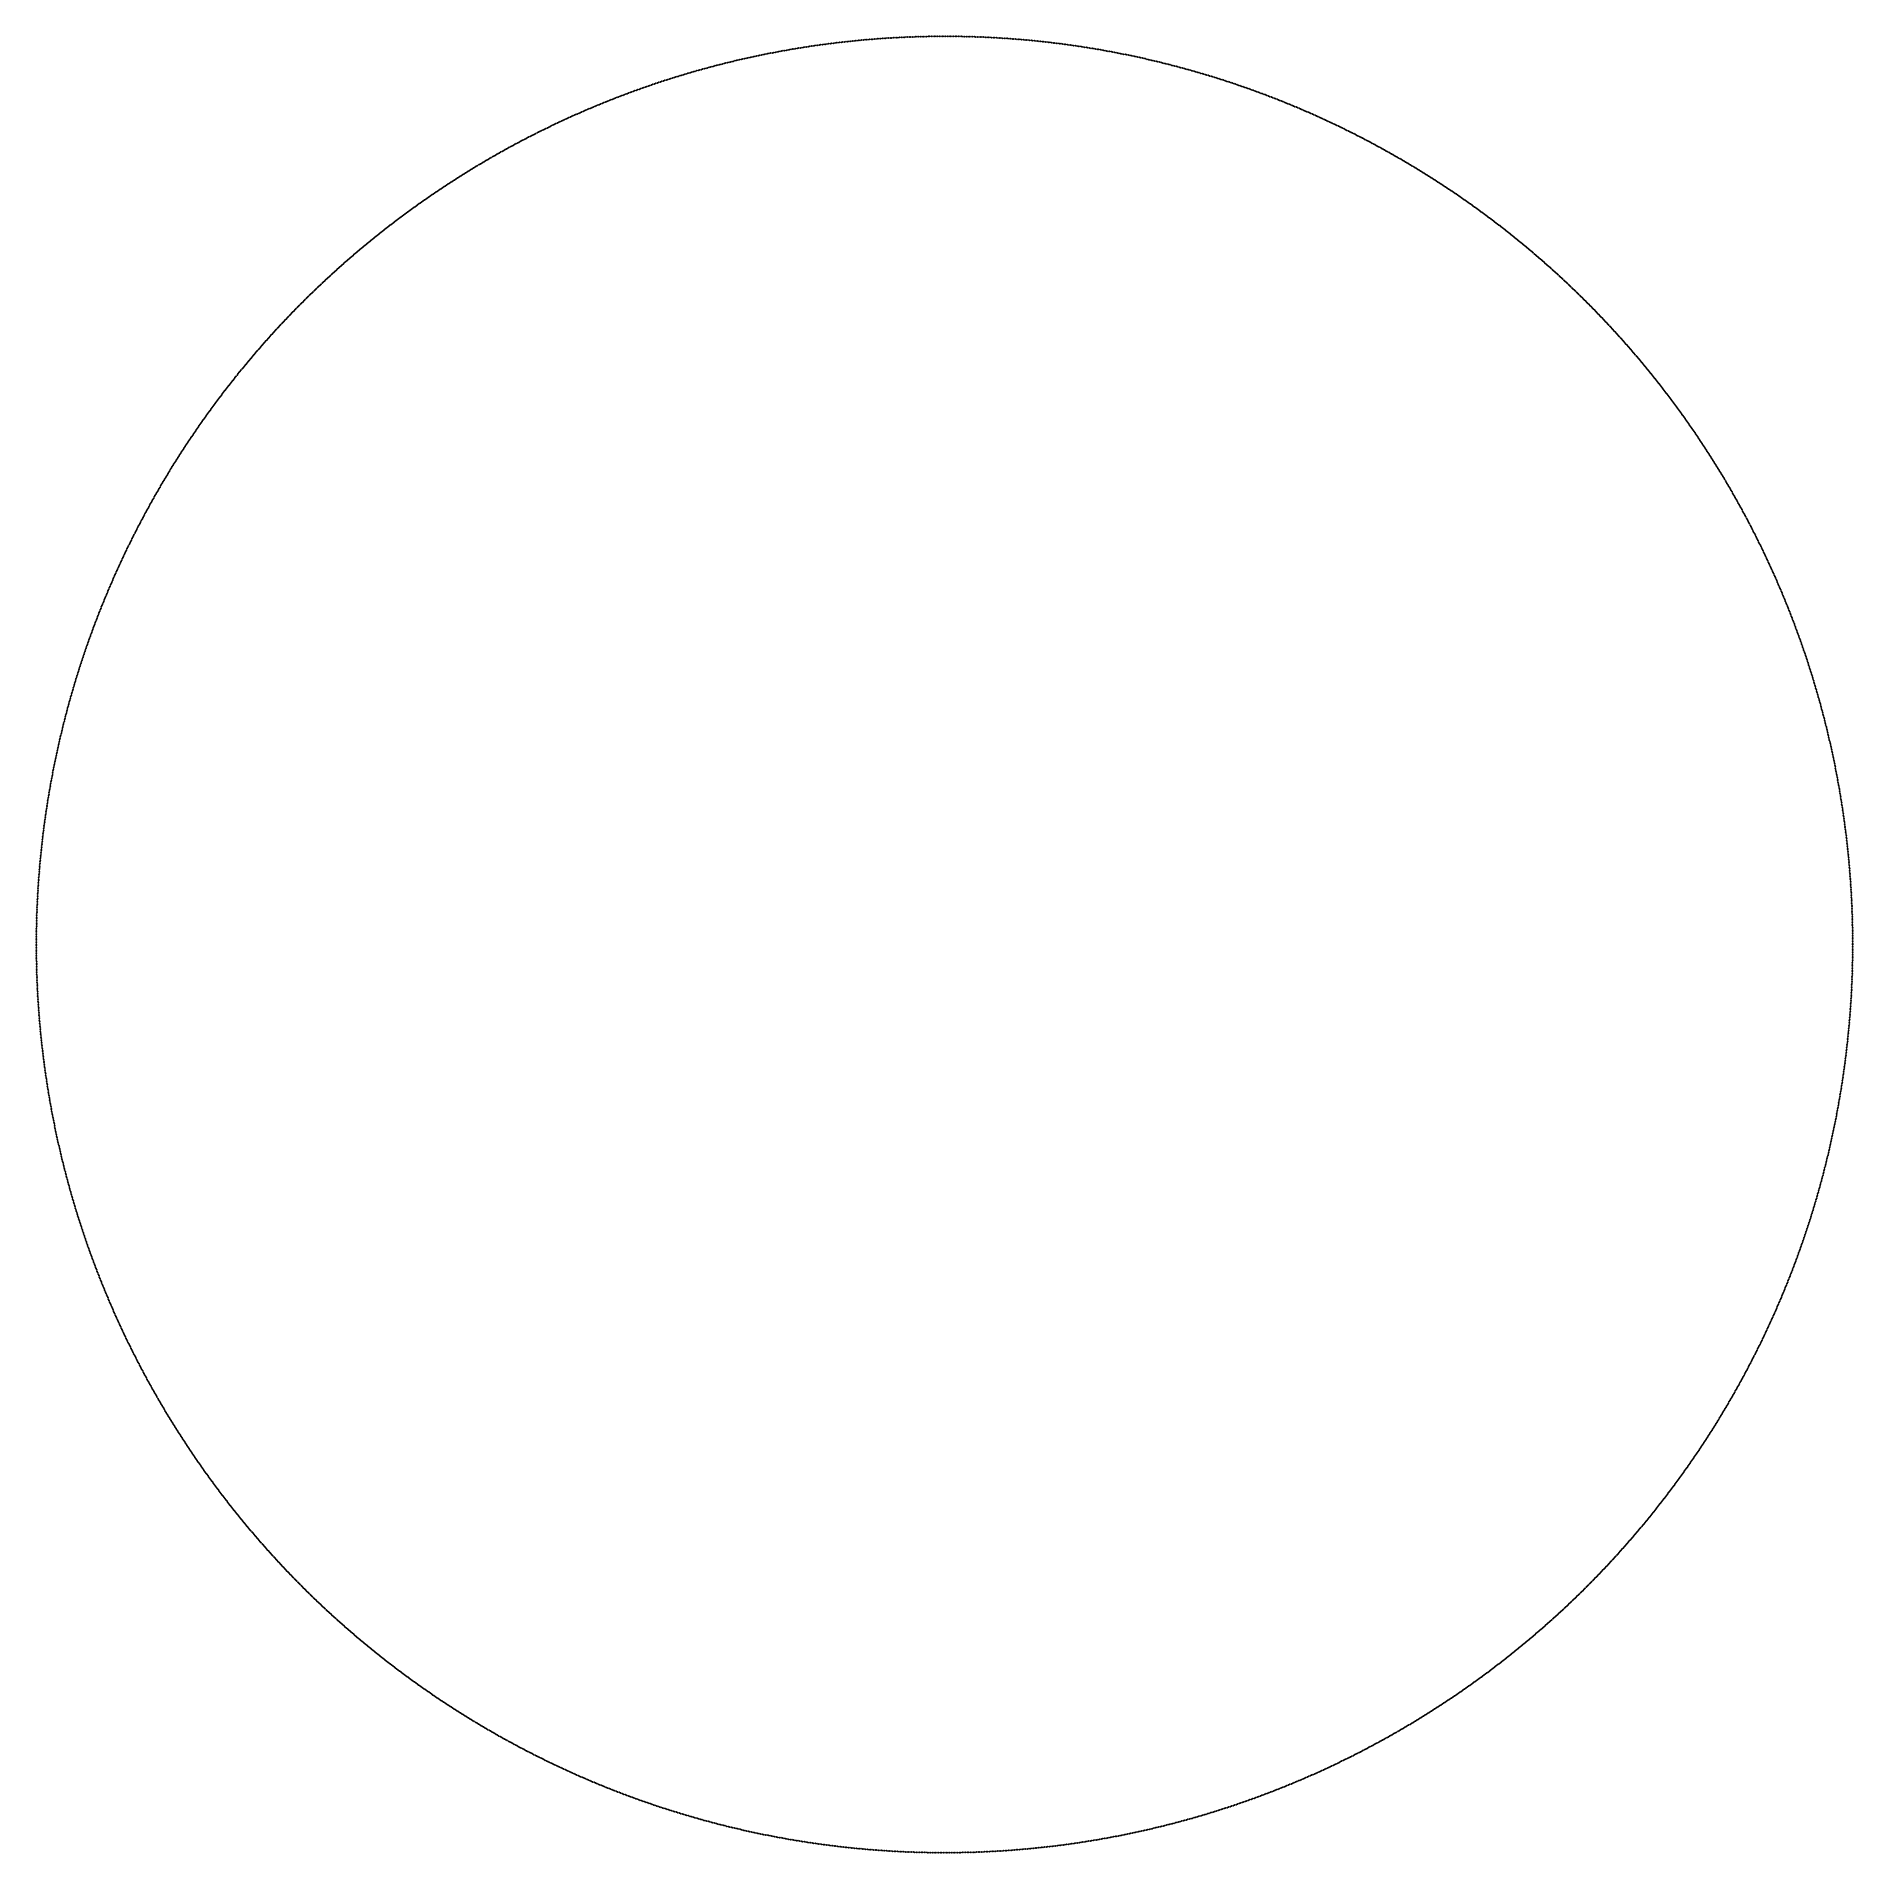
# Model space of a CAD drawing. Header units: metres. Extents: x -280 to 280, y -280 to 280.
import ezdxf

# ---------------------------------------------------------------- set-up
doc = ezdxf.new("R2010")
doc.units = ezdxf.units.M

msp = doc.modelspace()

# ---------------------------------------------------------------- linework, layer by layer
for p in [(-55.08, 274.37), (-54.6, 274.46), (-54.12, 274.56), (-53.64, 274.65), (-53.16, 274.74), (-52.68, 274.84), (-52.2, 274.93), (-51.72, 275.02), (-51.24, 275.11), (-50.76, 275.2), (-50.28, 275.28), (-49.8, 275.37), (-49.32, 275.46), (-48.84, 275.54), (-48.35, 275.63), (-47.87, 275.71), (-47.39, 275.8), (-46.91, 275.88), (-46.43, 275.96), (-45.95, 276.04), (-45.46, 276.12), (-44.98, 276.2), (-44.5, 276.28), (-44.02, 276.35), (-43.53, 276.43), (-43.05, 276.51), (-42.57, 276.58), (-42.08, 276.65), (-41.6, 276.73), (-41.12, 276.8), (-40.63, 276.87), (-40.15, 276.94), (-39.67, 277.01), (-39.18, 277.08), (-38.7, 277.15), (-38.21, 277.21), (-37.73, 277.28), (-37.25, 277.35), (-36.76, 277.41), (-36.28, 277.47), (-35.79, 277.54), (-35.31, 277.6), (-34.82, 277.66), (-34.34, 277.72), (-33.85, 277.78), (-33.37, 277.84), (-32.88, 277.9), (-32.4, 277.95), (-31.91, 278.01), (-31.43, 278.06), (-30.94, 278.12), (-30.45, 278.17), (-29.97, 278.22), (-29.48, 278.28), (-29, 278.33), (-28.51, 278.38), (-28.02, 278.43), (-27.54, 278.48), (-27.05, 278.52), (-26.57, 278.57), (-26.08, 278.62), (-25.59, 278.66), (-25.11, 278.7), (-24.62, 278.75), (-24.13, 278.79), (-23.65, 278.83), (-23.16, 278.87), (-22.67, 278.91), (-22.18, 278.95), (-21.7, 278.99), (-21.21, 279.03), (-20.72, 279.06), (-20.23, 279.1), (-19.75, 279.13), (-19.26, 279.17), (-18.77, 279.2), (-18.28, 279.23), (-17.8, 279.27), (-17.31, 279.3), (-16.82, 279.33), (-16.33, 279.35), (-15.85, 279.38), (-15.36, 279.41), (-14.87, 279.44), (-14.38, 279.46), (-13.89, 279.49), (-13.41, 279.51), (-12.92, 279.53), (-12.43, 279.55), (-11.94, 279.58), (-11.45, 279.6), (-10.96, 279.62), (-10.48, 279.63), (-9.99, 279.65), (-9.5, 279.67), (-9.01, 279.69), (-8.52, 279.7), (-8.03, 279.71), (-7.54, 279.73), (-7.06, 279.74), (-6.57, 279.75), (-6.08, 279.76), (-5.59, 279.77), (-5.1, 279.78), (-4.61, 279.79), (-4.12, 279.8), (-3.64, 279.81), (-3.15, 279.81), (-2.66, 279.82), (-2.17, 279.82), (-1.68, 279.82), (-1.19, 279.83), (-0.7, 279.83), (-0.22, 279.83), (0.27, 279.83), (0.76, 279.83), (1.25, 279.83), (1.74, 279.82), (2.23, 279.82), (2.72, 279.81), (3.21, 279.81), (3.69, 279.8), (4.18, 279.8), (4.67, 279.79), (5.16, 279.78), (5.65, 279.77), (6.14, 279.76), (6.63, 279.75), (7.11, 279.74), (7.6, 279.72), (8.09, 279.71), (8.58, 279.7), (9.07, 279.68), (9.56, 279.66), (10.05, 279.65), (10.53, 279.63), (11.02, 279.61), (11.51, 279.59), (12, 279.57), (12.49, 279.55), (12.98, 279.53), (13.46, 279.5), (13.95, 279.48), (14.44, 279.45), (14.93, 279.43), (15.42, 279.4), (15.9, 279.37), (16.39, 279.34), (16.88, 279.32), (17.37, 279.29), (17.85, 279.25), (18.34, 279.22), (18.83, 279.19), (19.32, 279.16), (19.81, 279.12), (20.29, 279.09), (20.78, 279.05), (21.27, 279.02), (21.75, 278.98), (22.24, 278.94), (22.73, 278.9), (23.22, 278.86), (23.7, 278.82), (24.19, 278.78), (24.68, 278.73), (25.16, 278.69), (25.65, 278.65), (26.14, 278.6), (26.62, 278.55), (27.11, 278.51), (27.6, 278.46), (28.08, 278.41), (28.57, 278.36), (29.05, 278.31), (29.54, 278.26), (30.03, 278.21), (30.51, 278.15), (31, 278.1), (31.48, 278.05), (31.97, 277.99), (32.45, 277.93), (32.94, 277.88), (33.43, 277.82), (33.91, 277.76), (34.4, 277.7), (34.88, 277.64), (35.37, 277.58), (35.85, 277.52), (36.33, 277.45), (36.82, 277.39), (37.3, 277.32), (37.79, 277.26), (38.27, 277.19), (38.76, 277.12), (39.24, 277.06), (39.72, 276.99), (40.21, 276.92), (40.69, 276.85), (41.17, 276.77), (41.66, 276.7), (42.14, 276.63), (42.62, 276.55), (43.11, 276.48), (43.59, 276.4), (44.07, 276.33), (44.55, 276.25), (45.04, 276.17), (45.52, 276.09), (46, 276.01), (46.48, 275.93), (46.97, 275.85), (47.45, 275.77), (47.93, 275.68), (48.41, 275.6), (48.89, 275.51), (49.37, 275.43), (49.85, 275.34), (50.33, 275.25), (50.81, 275.17), (51.3, 275.08), (51.78, 274.99), (52.26, 274.9), (52.74, 274.8), (53.22, 274.71), (53.7, 274.62), (54.17, 274.52), (54.65, 274.43), (55.13, 274.33), (-77.86, 268.79), (-77.39, 268.93), (-76.92, 269.07), (-76.45, 269.2), (-75.98, 269.33), (-75.51, 269.46), (-75.04, 269.6), (-74.57, 269.73), (-74.09, 269.86), (-73.62, 269.98), (-73.15, 270.11), (-72.68, 270.24), (-72.21, 270.37), (-71.74, 270.49), (-71.26, 270.62), (-70.79, 270.74), (-70.32, 270.86), (-69.84, 270.99), (-69.37, 271.11), (-68.9, 271.23), (-68.42, 271.35), (-67.95, 271.47), (-67.48, 271.59), (-67, 271.7), (-66.53, 271.82), (-66.05, 271.93), (-65.58, 272.05), (-65.1, 272.16), (-64.63, 272.28), (-64.15, 272.39), (-63.67, 272.5), (-63.2, 272.61), (-62.72, 272.72), (-62.25, 272.83), (-61.77, 272.94), (-61.29, 273.05), (-60.82, 273.15), (-60.34, 273.26), (-59.86, 273.36), (-59.38, 273.47), (-58.91, 273.57), (-58.43, 273.67), (-57.95, 273.77), (-57.47, 273.87), (-56.99, 273.97), (-56.51, 274.07), (-56.04, 274.17), (-55.56, 274.27), (55.61, 274.24), (56.09, 274.14), (56.57, 274.04), (57.05, 273.94), (57.53, 273.84), (58, 273.74), (58.48, 273.64), (58.96, 273.53), (59.44, 273.43), (59.92, 273.33), (60.39, 273.22), (60.87, 273.12), (61.35, 273.01), (61.82, 272.9), (62.3, 272.79), (62.78, 272.68), (63.25, 272.57), (63.73, 272.46), (64.2, 272.35), (64.68, 272.24), (65.16, 272.12), (65.63, 272.01), (66.11, 271.9), (66.58, 271.78), (67.05, 271.66), (67.53, 271.54), (68, 271.43), (68.48, 271.31), (68.95, 271.19), (69.42, 271.07), (69.9, 270.94), (70.37, 270.82), (70.84, 270.7), (71.32, 270.57), (71.79, 270.45), (72.26, 270.32), (72.73, 270.2), (73.2, 270.07), (73.68, 269.94), (74.15, 269.81), (74.62, 269.68), (75.09, 269.55), (75.56, 269.42), (76.03, 269.29), (76.5, 269.15), (76.97, 269.02), (77.44, 268.88), (77.91, 268.75), (-95.05, 263.21), (-94.59, 263.38), (-94.13, 263.54), (-93.67, 263.7), (-93.21, 263.87), (-92.75, 264.03), (-92.29, 264.19), (-91.83, 264.35), (-91.37, 264.51), (-90.9, 264.67), (-90.44, 264.83), (-89.98, 264.99), (-89.52, 265.14), (-89.05, 265.3), (-88.59, 265.45), (-88.13, 265.61), (-87.66, 265.76), (-87.2, 265.91), (-86.73, 266.07), (-86.27, 266.22), (-85.8, 266.37), (-85.34, 266.52), (-84.87, 266.66), (-84.41, 266.81), (-83.94, 266.96), (-83.47, 267.11), (-83.01, 267.25), (-82.54, 267.4), (-82.07, 267.54), (-81.61, 267.68), (-81.14, 267.82), (-80.67, 267.96), (-80.2, 268.11), (-79.73, 268.24), (-79.27, 268.38), (-78.8, 268.52), (-78.33, 268.66), (78.38, 268.61), (78.85, 268.47), (79.32, 268.34), (79.79, 268.2), (80.25, 268.06), (80.72, 267.92), (81.19, 267.77), (81.66, 267.63), (82.12, 267.49), (82.59, 267.35), (83.06, 267.2), (83.52, 267.06), (83.99, 266.91), (84.46, 266.76), (84.92, 266.61), (85.39, 266.46), (85.85, 266.32), (86.32, 266.16), (86.78, 266.01), (87.25, 265.86), (87.71, 265.71), (88.18, 265.55), (88.64, 265.4), (89.1, 265.25), (89.57, 265.09), (90.03, 264.93), (90.49, 264.77), (90.95, 264.62), (91.42, 264.46), (91.88, 264.3), (92.34, 264.14), (92.8, 263.97), (93.26, 263.81), (93.72, 263.65), (94.18, 263.48), (94.64, 263.32), (95.1, 263.15), (-109.61, 257.49), (-109.16, 257.68), (-108.71, 257.87), (-108.26, 258.06), (-107.81, 258.25), (-107.35, 258.44), (-106.9, 258.63), (-106.45, 258.81), (-106, 259), (-105.55, 259.18), (-105.09, 259.37), (-104.64, 259.55), (-104.19, 259.73), (-103.73, 259.91), (-103.28, 260.09), (-102.82, 260.27), (-102.37, 260.45), (-101.91, 260.63), (-101.46, 260.81), (-101, 260.99), (-100.55, 261.16), (-100.09, 261.34), (-99.63, 261.51), (-99.18, 261.68), (-98.72, 261.86), (-98.26, 262.03), (-97.81, 262.2), (-97.35, 262.37), (-96.89, 262.54), (-96.43, 262.71), (-95.97, 262.88), (-95.51, 263.04), (95.56, 262.99), (96.02, 262.82), (96.48, 262.65), (96.94, 262.48), (97.4, 262.31), (97.85, 262.14), (98.31, 261.97), (98.77, 261.8), (99.23, 261.62), (99.68, 261.45), (100.14, 261.28), (100.59, 261.1), (101.05, 260.92), (101.51, 260.75), (101.96, 260.57), (102.42, 260.39), (102.87, 260.21), (103.32, 260.03), (103.78, 259.85), (104.23, 259.67), (104.69, 259.49), (105.14, 259.3), (105.59, 259.12), (106.04, 258.93), (106.5, 258.75), (106.95, 258.56), (107.4, 258.37), (107.85, 258.19), (108.3, 258), (108.75, 257.81), (109.2, 257.62), (-121.62, 252.04), (-121.18, 252.25), (-120.74, 252.47), (-120.3, 252.68), (-119.86, 252.89), (-119.42, 253.09), (-118.97, 253.3), (-118.53, 253.51), (-118.09, 253.72), (-117.65, 253.92), (-117.2, 254.13), (-116.76, 254.33), (-116.31, 254.54), (-115.87, 254.74), (-115.42, 254.94), (-114.98, 255.14), (-114.53, 255.34), (-114.09, 255.54), (-113.64, 255.74), (-113.19, 255.94), (-112.75, 256.13), (-112.3, 256.33), (-111.85, 256.53), (-111.4, 256.72), (-110.95, 256.92), (-110.51, 257.11), (-110.06, 257.3), (109.65, 257.43), (110.1, 257.23), (110.55, 257.04), (111, 256.85), (111.45, 256.65), (111.89, 256.46), (112.34, 256.26), (112.79, 256.07), (113.24, 255.87), (113.68, 255.67), (114.13, 255.47), (114.58, 255.27), (115.02, 255.07), (115.47, 254.87), (115.91, 254.67), (116.36, 254.46), (116.8, 254.26), (117.24, 254.06), (117.69, 253.85), (118.13, 253.65), (118.57, 253.44), (119.02, 253.23), (119.46, 253.02), (119.9, 252.81), (120.34, 252.6), (120.78, 252.39), (121.22, 252.18), (121.66, 251.97), (-132.51, 246.5), (-132.08, 246.73), (-131.65, 246.96), (-131.21, 247.19), (-130.78, 247.42), (-130.35, 247.64), (-129.92, 247.87), (-129.48, 248.1), (-129.05, 248.32), (-128.62, 248.55), (-128.18, 248.77), (-127.75, 249), (-127.31, 249.22), (-126.88, 249.44), (-126.44, 249.66), (-126.01, 249.88), (-125.57, 250.1), (-125.13, 250.32), (-124.69, 250.54), (-124.26, 250.76), (-123.82, 250.97), (-123.38, 251.19), (-122.94, 251.4), (-122.5, 251.62), (-122.06, 251.83), (122.1, 251.76), (122.54, 251.54), (122.98, 251.33), (123.42, 251.11), (123.86, 250.9), (124.3, 250.68), (124.73, 250.46), (125.17, 250.24), (125.61, 250.02), (126.05, 249.8), (126.48, 249.58), (126.92, 249.36), (127.35, 249.14), (127.79, 248.92), (128.22, 248.69), (128.66, 248.47), (129.09, 248.24), (129.52, 248.02), (129.96, 247.79), (130.39, 247.56), (130.82, 247.34), (131.25, 247.11), (131.68, 246.88), (132.11, 246.65), (132.55, 246.42), (-142.72, 240.73), (-142.3, 240.98), (-141.88, 241.23), (-141.46, 241.47), (-141.03, 241.72), (-140.61, 241.97), (-140.19, 242.21), (-139.77, 242.46), (-139.34, 242.7), (-138.92, 242.94), (-138.49, 243.19), (-138.07, 243.43), (-137.64, 243.67), (-137.22, 243.91), (-136.79, 244.15), (-136.37, 244.38), (-135.94, 244.62), (-135.51, 244.86), (-135.08, 245.1), (-134.65, 245.33), (-134.23, 245.57), (-133.8, 245.8), (-133.37, 246.03), (-132.94, 246.27), (132.98, 246.18), (133.41, 245.95), (133.83, 245.72), (134.26, 245.48), (134.69, 245.25), (135.12, 245.01), (135.55, 244.78), (135.97, 244.54), (136.4, 244.3), (136.83, 244.06), (137.25, 243.82), (137.68, 243.58), (138.11, 243.34), (138.53, 243.1), (138.95, 242.86), (139.38, 242.61), (139.8, 242.37), (140.22, 242.13), (140.65, 241.88), (141.07, 241.63), (141.49, 241.39), (141.91, 241.14), (142.33, 240.89), (-151.45, 235.34), (-151.04, 235.6), (-150.63, 235.87), (-150.22, 236.13), (-149.8, 236.39), (-149.39, 236.65), (-148.98, 236.91), (-148.56, 237.17), (-148.15, 237.43), (-147.73, 237.69), (-147.32, 237.95), (-146.9, 238.2), (-146.49, 238.46), (-146.07, 238.71), (-145.65, 238.97), (-145.23, 239.22), (-144.82, 239.48), (-144.4, 239.73), (-143.98, 239.98), (-143.56, 240.23), (-143.14, 240.48), (142.75, 240.64), (143.17, 240.39), (143.59, 240.14), (144.01, 239.89), (144.43, 239.64), (144.85, 239.39), (145.27, 239.13), (145.69, 238.88), (146.1, 238.62), (146.52, 238.37), (146.93, 238.11), (147.35, 237.86), (147.77, 237.6), (148.18, 237.34), (148.59, 237.08), (149.01, 236.82), (149.42, 236.56), (149.83, 236.3), (150.25, 236.04), (150.66, 235.77), (151.07, 235.51), (151.48, 235.24), (-159.98, 229.63), (-159.58, 229.91), (-159.18, 230.19), (-158.77, 230.46), (-158.37, 230.74), (-157.97, 231.02), (-157.56, 231.29), (-157.16, 231.57), (-156.75, 231.84), (-156.35, 232.11), (-155.94, 232.39), (-155.54, 232.66), (-155.13, 232.93), (-154.72, 233.2), (-154.32, 233.47), (-153.91, 233.74), (-153.5, 234.01), (-153.09, 234.27), (-152.68, 234.54), (-152.27, 234.81), (-151.86, 235.07), (151.89, 234.98), (152.3, 234.71), (152.71, 234.45), (153.12, 234.18), (153.53, 233.91), (153.94, 233.64), (154.35, 233.37), (154.75, 233.1), (155.16, 232.83), (155.57, 232.56), (155.97, 232.29), (156.38, 232.02), (156.78, 231.74), (157.19, 231.47), (157.59, 231.19), (157.99, 230.92), (158.4, 230.64), (158.8, 230.37), (159.2, 230.09), (159.6, 229.81), (160.01, 229.53), (-167.9, 223.9), (-167.51, 224.2), (-167.12, 224.49), (-166.72, 224.78), (-166.33, 225.07), (-165.94, 225.36), (-165.54, 225.65), (-165.15, 225.94), (-164.76, 226.23), (-164.36, 226.51), (-163.96, 226.8), (-163.57, 227.09), (-163.17, 227.37), (-162.77, 227.66), (-162.38, 227.94), (-161.98, 228.22), (-161.58, 228.51), (-161.18, 228.79), (-160.78, 229.07), (-160.38, 229.35), (160.41, 229.25), (160.81, 228.97), (161.21, 228.69), (161.6, 228.41), (162, 228.12), (162.4, 227.84), (162.8, 227.56), (163.2, 227.27), (163.59, 226.99), (163.99, 226.7), (164.38, 226.41), (164.78, 226.12), (165.17, 225.84), (165.57, 225.55), (165.96, 225.26), (166.36, 224.97), (166.75, 224.68), (167.14, 224.39), (167.53, 224.09), (-174.86, 218.52), (-174.47, 218.82), (-174.09, 219.13), (-173.71, 219.43), (-173.32, 219.73), (-172.94, 220.04), (-172.56, 220.34), (-172.17, 220.64), (-171.78, 220.94), (-171.4, 221.24), (-171.01, 221.54), (-170.63, 221.84), (-170.24, 222.13), (-169.85, 222.43), (-169.46, 222.73), (-169.07, 223.02), (-168.68, 223.32), (-168.29, 223.61), (167.92, 223.8), (168.31, 223.51), (168.7, 223.21), (169.09, 222.92), (169.48, 222.62), (169.87, 222.32), (170.26, 222.03), (170.65, 221.73), (171.03, 221.43), (171.42, 221.13), (171.81, 220.83), (172.19, 220.53), (172.58, 220.23), (172.96, 219.93), (173.34, 219.63), (173.73, 219.32), (174.11, 219.02), (174.49, 218.71), (174.87, 218.41), (-181.64, 212.92), (-181.26, 213.23), (-180.89, 213.55), (-180.52, 213.86), (-180.15, 214.18), (-179.77, 214.49), (-179.4, 214.81), (-179.02, 215.12), (-178.64, 215.43), (-178.27, 215.74), (-177.89, 216.05), (-177.51, 216.36), (-177.14, 216.67), (-176.76, 216.98), (-176.38, 217.29), (-176, 217.6), (-175.62, 217.91), (-175.24, 218.21), (175.26, 218.1), (175.64, 217.8), (176.02, 217.49), (176.4, 217.18), (176.77, 216.87), (177.15, 216.56), (177.53, 216.25), (177.91, 215.94), (178.29, 215.63), (178.66, 215.32), (179.04, 215.01), (179.41, 214.7), (179.79, 214.38), (180.16, 214.07), (180.54, 213.75), (180.91, 213.44), (181.28, 213.12), (181.65, 212.8), (-188.24, 207.1), (-187.88, 207.43), (-187.52, 207.76), (-187.15, 208.09), (-186.79, 208.41), (-186.42, 208.74), (-186.06, 209.06), (-185.69, 209.39), (-185.33, 209.71), (-184.96, 210.04), (-184.59, 210.36), (-184.23, 210.68), (-183.86, 211), (-183.49, 211.32), (-183.12, 211.64), (-182.75, 211.96), (-182.38, 212.28), (-182.01, 212.6), (182.02, 212.49), (182.39, 212.17), (182.76, 211.85), (183.13, 211.53), (183.5, 211.21), (183.87, 210.89), (184.24, 210.57), (184.61, 210.24), (184.97, 209.92), (185.34, 209.6), (185.71, 209.27), (186.07, 208.95), (186.44, 208.62), (186.8, 208.3), (187.16, 207.97), (187.53, 207.64), (187.89, 207.31), (-193.95, 201.77), (-193.6, 202.1), (-193.25, 202.44), (-192.89, 202.78), (-192.54, 203.12), (-192.18, 203.45), (-191.83, 203.79), (-191.47, 204.12), (-191.11, 204.46), (-190.76, 204.79), (-190.4, 205.12), (-190.04, 205.45), (-189.68, 205.78), (-189.32, 206.12), (-188.96, 206.45), (-188.6, 206.78), (188.25, 206.99), (188.61, 206.66), (188.97, 206.33), (189.33, 206), (189.69, 205.67), (190.05, 205.33), (190.41, 205), (190.77, 204.67), (191.12, 204.33), (191.48, 204), (191.84, 203.67), (192.19, 203.33), (192.55, 202.99), (192.9, 202.66), (193.25, 202.32), (193.61, 201.98), (193.96, 201.64), (-199.86, 195.92), (-199.51, 196.27), (-199.17, 196.62), (-198.83, 196.97), (-198.48, 197.31), (-198.14, 197.66), (-197.79, 198), (-197.45, 198.35), (-197.1, 198.69), (-196.75, 199.04), (-196.41, 199.38), (-196.06, 199.72), (-195.71, 200.07), (-195.36, 200.41), (-195.01, 200.75), (-194.66, 201.09), (-194.3, 201.43), (194.31, 201.3), (194.66, 200.96), (195.01, 200.62), (195.36, 200.28), (195.71, 199.94), (196.06, 199.6), (196.41, 199.26), (196.76, 198.91), (197.11, 198.57), (197.45, 198.22), (197.8, 197.88), (198.14, 197.53), (198.49, 197.19), (198.83, 196.84), (199.18, 196.49), (199.52, 196.14), (-204.92, 190.62), (-204.59, 190.98), (-204.25, 191.34), (-203.92, 191.69), (-203.58, 192.05), (-203.25, 192.4), (-202.91, 192.76), (-202.58, 193.11), (-202.24, 193.46), (-201.9, 193.82), (-201.56, 194.17), (-201.22, 194.52), (-200.88, 194.87), (-200.54, 195.22), (-200.2, 195.57), (199.86, 195.8), (200.2, 195.45), (200.54, 195.1), (200.88, 194.74), (201.22, 194.39), (201.56, 194.04), (201.9, 193.69), (202.24, 193.34), (202.58, 192.98), (202.91, 192.63), (203.25, 192.27), (203.58, 191.92), (203.92, 191.56), (204.25, 191.21), (204.59, 190.85), (204.92, 190.49), (-210.17, 184.82), (-209.84, 185.19), (-209.52, 185.56), (-209.2, 185.92), (-208.87, 186.29), (-208.54, 186.65), (-208.22, 187.01), (-207.89, 187.38), (-207.56, 187.74), (-207.24, 188.1), (-206.91, 188.46), (-206.58, 188.82), (-206.25, 189.19), (-205.92, 189.55), (-205.59, 189.9), (-205.25, 190.26), (205.25, 190.13), (205.58, 189.77), (205.92, 189.41), (206.25, 189.05), (206.58, 188.69), (206.9, 188.33), (207.23, 187.97), (207.56, 187.61), (207.89, 187.25), (208.22, 186.88), (208.54, 186.52), (208.87, 186.15), (209.19, 185.79), (209.52, 185.42), (209.84, 185.06), (-214.94, 179.26), (-214.62, 179.63), (-214.31, 180.01), (-213.99, 180.38), (-213.68, 180.75), (-213.36, 181.13), (-213.05, 181.5), (-212.73, 181.87), (-212.41, 182.24), (-212.09, 182.61), (-211.77, 182.98), (-211.45, 183.35), (-211.13, 183.72), (-210.81, 184.09), (-210.49, 184.46), (210.16, 184.69), (210.48, 184.32), (210.81, 183.95), (211.13, 183.59), (211.45, 183.22), (211.77, 182.85), (212.09, 182.48), (212.4, 182.11), (212.72, 181.73), (213.04, 181.36), (213.36, 180.99), (213.67, 180.62), (213.99, 180.24), (214.3, 179.87), (214.61, 179.49), (214.93, 179.12), (-219.56, 173.57), (-219.25, 173.95), (-218.95, 174.33), (-218.65, 174.71), (-218.34, 175.1), (-218.03, 175.48), (-217.73, 175.86), (-217.42, 176.24), (-217.11, 176.62), (-216.8, 177), (-216.49, 177.37), (-216.18, 177.75), (-215.87, 178.13), (-215.56, 178.5), (-215.25, 178.88), (215.24, 178.74), (215.55, 178.37), (215.86, 177.99), (216.17, 177.61), (216.48, 177.23), (216.79, 176.86), (217.1, 176.48), (217.41, 176.1), (217.72, 175.72), (218.02, 175.34), (218.33, 174.96), (218.63, 174.57), (218.94, 174.19), (219.24, 173.81), (-223.74, 168.15), (-223.44, 168.54), (-223.15, 168.93), (-222.85, 169.32), (-222.56, 169.71), (-222.26, 170.1), (-221.96, 170.48), (-221.66, 170.87), (-221.37, 171.26), (-221.07, 171.64), (-220.77, 172.03), (-220.46, 172.41), (-220.16, 172.8), (-219.86, 173.18), (219.55, 173.43), (219.85, 173.04), (220.15, 172.66), (220.45, 172.27), (220.75, 171.89), (221.05, 171.5), (221.35, 171.12), (221.65, 170.73), (221.95, 170.34), (222.24, 169.95), (222.54, 169.56), (222.84, 169.18), (223.13, 168.79), (223.43, 168.4), (223.72, 168.01), (-227.78, 162.63), (-227.5, 163.03), (-227.21, 163.43), (-226.93, 163.82), (-226.64, 164.22), (-226.35, 164.61), (-226.06, 165.01), (-225.78, 165.4), (-225.49, 165.8), (-225.2, 166.19), (-224.91, 166.58), (-224.61, 166.97), (-224.32, 167.37), (-224.03, 167.76), (224.01, 167.61), (224.3, 167.22), (224.6, 166.83), (224.89, 166.44), (225.18, 166.04), (225.47, 165.65), (225.76, 165.26), (226.04, 164.86), (226.33, 164.47), (226.62, 164.07), (226.9, 163.68), (227.19, 163.28), (227.48, 162.88), (227.76, 162.48), (-231.69, 157.02), (-231.41, 157.42), (-231.14, 157.82), (-230.86, 158.23), (-230.59, 158.63), (-230.31, 159.03), (-230.03, 159.43), (-229.75, 159.83), (-229.47, 160.24), (-229.19, 160.64), (-228.91, 161.04), (-228.63, 161.44), (-228.35, 161.83), (-228.06, 162.23), (228.04, 162.09), (228.33, 161.69), (228.61, 161.29), (228.89, 160.89), (229.17, 160.49), (229.45, 160.09), (229.73, 159.69), (230.01, 159.28), (230.28, 158.88), (230.56, 158.48), (230.84, 158.08), (231.11, 157.67), (231.39, 157.27), (231.66, 156.87), (-235.46, 151.31), (-235.19, 151.72), (-234.93, 152.13), (-234.66, 152.54), (-234.4, 152.95), (-234.13, 153.36), (-233.86, 153.76), (-233.59, 154.17), (-233.32, 154.58), (-233.05, 154.99), (-232.78, 155.39), (-232.51, 155.8), (-232.24, 156.21), (-231.96, 156.61), (231.94, 156.46), (232.21, 156.05), (232.48, 155.65), (232.75, 155.24), (233.02, 154.84), (233.29, 154.43), (233.56, 154.02), (233.83, 153.61), (234.1, 153.2), (234.37, 152.79), (234.63, 152.38), (234.9, 151.97), (235.16, 151.56), (235.43, 151.15), (-238.83, 145.92), (-238.58, 146.34), (-238.32, 146.76), (-238.07, 147.17), (-237.81, 147.59), (-237.55, 148), (-237.29, 148.42), (-237.03, 148.83), (-236.77, 149.24), (-236.51, 149.66), (-236.25, 150.07), (-235.99, 150.48), (-235.72, 150.89), (235.69, 150.74), (235.96, 150.33), (236.22, 149.92), (236.48, 149.5), (236.74, 149.09), (237, 148.68), (237.26, 148.26), (237.52, 147.85), (237.77, 147.43), (238.03, 147.02), (238.29, 146.6), (238.54, 146.18), (238.8, 145.77), (-242.33, 140.04), (-242.09, 140.47), (-241.84, 140.89), (-241.59, 141.31), (-241.35, 141.73), (-241.1, 142.15), (-240.85, 142.57), (-240.6, 142.99), (-240.35, 143.41), (-240.1, 143.83), (-239.85, 144.25), (-239.59, 144.67), (-239.34, 145.09), (-239.09, 145.51), (239.05, 145.35), (239.31, 144.93), (239.56, 144.51), (239.81, 144.1), (240.06, 143.68), (240.31, 143.26), (240.56, 142.84), (240.81, 142.42), (241.06, 141.99), (241.31, 141.57), (241.55, 141.15), (241.8, 140.73), (242.05, 140.31), (-245.45, 134.51), (-245.21, 134.93), (-244.98, 135.36), (-244.74, 135.79), (-244.5, 136.22), (-244.26, 136.64), (-244.02, 137.07), (-243.78, 137.5), (-243.54, 137.92), (-243.3, 138.35), (-243.06, 138.77), (-242.82, 139.2), (-242.57, 139.62), (242.29, 139.88), (242.53, 139.46), (242.78, 139.04), (243.02, 138.61), (243.26, 138.19), (243.5, 137.76), (243.74, 137.34), (243.98, 136.91), (244.22, 136.48), (244.46, 136.06), (244.7, 135.63), (244.93, 135.2), (245.17, 134.77), (245.4, 134.35), (-248.44, 128.9), (-248.21, 129.34), (-247.99, 129.77), (-247.76, 130.2), (-247.53, 130.63), (-247.3, 131.07), (-247.07, 131.5), (-246.84, 131.93), (-246.61, 132.36), (-246.38, 132.79), (-246.15, 133.22), (-245.92, 133.65), (-245.68, 134.08), (245.64, 133.92), (245.87, 133.49), (246.1, 133.06), (246.34, 132.63), (246.57, 132.2), (246.8, 131.77), (247.03, 131.33), (247.26, 130.9), (247.48, 130.47), (247.71, 130.04), (247.94, 129.61), (248.16, 129.17), (-251.3, 123.23), (-251.09, 123.67), (-250.87, 124.11), (-250.65, 124.54), (-250.43, 124.98), (-250.22, 125.42), (-250, 125.86), (-249.78, 126.29), (-249.55, 126.73), (-249.33, 127.16), (-249.11, 127.6), (-248.89, 128.03), (-248.66, 128.47), (248.39, 128.74), (248.61, 128.3), (248.84, 127.87), (249.06, 127.43), (249.28, 127), (249.5, 126.56), (249.72, 126.13), (249.94, 125.69), (250.16, 125.25), (250.38, 124.82), (250.6, 124.38), (250.82, 123.94), (251.03, 123.5), (-253.83, 117.94), (-253.62, 118.38), (-253.41, 118.82), (-253.21, 119.27), (-253, 119.71), (-252.79, 120.15), (-252.58, 120.59), (-252.37, 121.03), (-252.16, 121.47), (-251.94, 121.91), (-251.73, 122.35), (-251.52, 122.79), (251.25, 123.06), (251.46, 122.63), (251.68, 122.19), (251.89, 121.75), (252.1, 121.31), (252.31, 120.86), (252.52, 120.42), (252.73, 119.98), (252.94, 119.54), (253.15, 119.1), (253.36, 118.66), (253.56, 118.21), (253.77, 117.77), (-256.44, 112.15), (-256.24, 112.6), (-256.05, 113.04), (-255.85, 113.49), (-255.65, 113.94), (-255.45, 114.38), (-255.25, 114.83), (-255.05, 115.27), (-254.85, 115.72), (-254.65, 116.16), (-254.44, 116.61), (-254.24, 117.05), (-254.03, 117.5), (253.98, 117.33), (254.18, 116.88), (254.38, 116.44), (254.59, 115.99), (254.79, 115.55), (254.99, 115.1), (255.19, 114.66), (255.39, 114.21), (255.59, 113.77), (255.79, 113.32), (255.99, 112.87), (256.18, 112.42), (256.38, 111.98), (-258.74, 106.75), (-258.55, 107.2), (-258.36, 107.65), (-258.17, 108.1), (-257.98, 108.55), (-257.79, 109.01), (-257.6, 109.46), (-257.41, 109.9), (-257.22, 110.35), (-257.03, 110.8), (-256.83, 111.25), (-256.64, 111.7), (256.57, 111.53), (256.77, 111.08), (256.96, 110.63), (257.15, 110.18), (257.35, 109.73), (257.54, 109.28), (257.73, 108.83), (257.92, 108.38), (258.11, 107.93), (258.29, 107.48), (258.48, 107.03), (258.67, 106.58), (-261.09, 100.85), (-260.92, 101.31), (-260.74, 101.76), (-260.56, 102.22), (-260.38, 102.67), (-260.2, 103.13), (-260.02, 103.58), (-259.84, 104.03), (-259.66, 104.49), (-259.48, 104.94), (-259.29, 105.39), (-259.11, 105.85), (-258.92, 106.3), (258.85, 106.13), (259.04, 105.67), (259.22, 105.22), (259.41, 104.77), (259.59, 104.31), (259.77, 103.86), (259.95, 103.41), (260.13, 102.95), (260.31, 102.5), (260.49, 102.04), (260.67, 101.59), (260.84, 101.13), (-263.15, 95.36), (-262.98, 95.82), (-262.81, 96.28), (-262.65, 96.74), (-262.48, 97.19), (-262.31, 97.65), (-262.14, 98.11), (-261.96, 98.57), (-261.79, 99.03), (-261.62, 99.48), (-261.44, 99.94), (-261.27, 100.4), (261.02, 100.68), (261.2, 100.22), (261.37, 99.76), (261.54, 99.31), (261.72, 98.85), (261.89, 98.39), (262.06, 97.94), (262.23, 97.48), (262.4, 97.02), (262.57, 96.56), (262.74, 96.1), (262.91, 95.64), (263.07, 95.18), (-265.09, 89.83), (-264.93, 90.29), (-264.78, 90.75), (-264.62, 91.21), (-264.46, 91.67), (-264.3, 92.14), (-264.13, 92.6), (-263.97, 93.06), (-263.81, 93.52), (-263.65, 93.98), (-263.48, 94.44), (-263.32, 94.9), (263.24, 94.72), (263.4, 94.26), (263.57, 93.8), (263.73, 93.34), (263.89, 92.88), (264.06, 92.42), (264.22, 91.96), (264.38, 91.5), (264.54, 91.04), (264.69, 90.57), (264.85, 90.11), (265.01, 89.65), (-266.92, 84.25), (-266.77, 84.72), (-266.62, 85.18), (-266.47, 85.65), (-266.32, 86.11), (-266.17, 86.58), (-266.02, 87.04), (-265.87, 87.51), (-265.71, 87.97), (-265.56, 88.44), (-265.4, 88.9), (-265.25, 89.36), (265.16, 89.18), (265.32, 88.72), (265.47, 88.26), (265.63, 87.79), (265.78, 87.33), (265.93, 86.86), (266.08, 86.4), (266.23, 85.94), (266.38, 85.47), (266.53, 85), (266.68, 84.54), (266.83, 84.07), (-268.62, 78.64), (-268.49, 79.11), (-268.35, 79.58), (-268.21, 80.05), (-268.07, 80.52), (-267.93, 80.98), (-267.78, 81.45), (-267.64, 81.92), (-267.5, 82.39), (-267.35, 82.85), (-267.21, 83.32), (-267.06, 83.79), (266.97, 83.61), (267.12, 83.14), (267.27, 82.67), (267.41, 82.21), (267.55, 81.74), (267.69, 81.27), (267.84, 80.8), (267.98, 80.34), (268.12, 79.87), (268.26, 79.4), (268.39, 78.93), (268.53, 78.46), (-270.21, 73), (-270.08, 73.47), (-269.96, 73.94), (-269.83, 74.41), (-269.7, 74.88), (-269.56, 75.35), (-269.43, 75.82), (-269.3, 76.29), (-269.17, 76.76), (-269.03, 77.23), (-268.9, 77.7), (-268.76, 78.17), (268.67, 77.99), (268.8, 77.52), (268.94, 77.05), (269.07, 76.58), (269.21, 76.11), (269.34, 75.64), (269.47, 75.17), (269.6, 74.7), (269.73, 74.23), (269.86, 73.76), (269.99, 73.29), (270.12, 72.81), (-271.68, 67.32), (-271.57, 67.79), (-271.45, 68.27), (-271.33, 68.74), (-271.21, 69.22), (-271.09, 69.69), (-270.96, 70.16), (-270.84, 70.64), (-270.72, 71.11), (-270.59, 71.58), (-270.47, 72.05), (-270.34, 72.53), (270.24, 72.34), (270.37, 71.87), (270.49, 71.4), (270.62, 70.93), (270.74, 70.45), (270.86, 69.98), (270.99, 69.51), (271.11, 69.03), (271.23, 68.56), (271.35, 68.09), (271.46, 67.61), (-273.04, 61.61), (-272.93, 62.09), (-272.82, 62.57), (-272.71, 63.04), (-272.6, 63.52), (-272.49, 64), (-272.37, 64.47), (-272.26, 64.95), (-272.15, 65.42), (-272.03, 65.9), (-271.92, 66.37), (-271.8, 66.85), (271.58, 67.14), (271.7, 66.66), (271.81, 66.19), (271.93, 65.71), (272.04, 65.24), (272.16, 64.76), (272.27, 64.29), (272.38, 63.81), (272.49, 63.33), (272.6, 62.86), (272.71, 62.38), (272.82, 61.91), (-274.17, 56.36), (-274.07, 56.84), (-273.97, 57.32), (-273.87, 57.79), (-273.77, 58.27), (-273.67, 58.75), (-273.56, 59.23), (-273.46, 59.71), (-273.36, 60.18), (-273.25, 60.66), (-273.14, 61.14), (272.93, 61.43), (273.04, 60.95), (273.14, 60.47), (273.25, 60), (273.35, 59.52), (273.45, 59.04), (273.56, 58.56), (273.66, 58.09), (273.76, 57.61), (273.86, 57.13), (273.96, 56.65), (274.06, 56.17), (-275.29, 50.6), (-275.2, 51.08), (-275.11, 51.56), (-275.02, 52.04), (-274.93, 52.52), (-274.84, 53), (-274.75, 53.48), (-274.65, 53.96), (-274.56, 54.44), (-274.46, 54.92), (-274.37, 55.4), (-274.27, 55.88), (274.16, 55.69), (274.25, 55.22), (274.35, 54.74), (274.44, 54.26), (274.54, 53.78), (274.63, 53.3), (274.72, 52.82), (274.82, 52.34), (274.91, 51.86), (275, 51.38), (275.09, 50.9), (275.17, 50.42), (-276.29, 44.82), (-276.21, 45.31), (-276.13, 45.79), (-276.05, 46.27), (-275.97, 46.75), (-275.89, 47.23), (-275.81, 47.72), (-275.72, 48.2), (-275.64, 48.68), (-275.55, 49.16), (-275.47, 49.64), (-275.38, 50.12), (275.26, 49.94), (275.35, 49.45), (275.43, 48.97), (275.52, 48.49), (275.6, 48.01), (275.69, 47.53), (275.77, 47.05), (275.85, 46.57), (275.93, 46.08), (276.01, 45.6), (276.09, 45.12), (-277.1, 39.51), (-277.03, 39.99), (-276.96, 40.48), (-276.89, 40.96), (-276.82, 41.44), (-276.75, 41.93), (-276.67, 42.41), (-276.6, 42.89), (-276.52, 43.38), (-276.45, 43.86), (-276.37, 44.34), (276.17, 44.64), (276.25, 44.15), (276.32, 43.67), (276.4, 43.19), (276.47, 42.71), (276.55, 42.22), (276.62, 41.74), (276.69, 41.26), (276.77, 40.77), (276.84, 40.29), (276.91, 39.81), (276.98, 39.32), (-277.87, 33.7), (-277.81, 34.18), (-277.75, 34.67), (-277.69, 35.15), (-277.63, 35.64), (-277.57, 36.12), (-277.5, 36.61), (-277.44, 37.09), (-277.37, 37.57), (-277.31, 38.06), (-277.24, 38.54), (-277.17, 39.03), (277.04, 38.84), (277.11, 38.35), (277.18, 37.87), (277.24, 37.39), (277.31, 36.9), (277.37, 36.42), (277.43, 35.93), (277.5, 35.45), (277.56, 34.96), (277.62, 34.48), (277.68, 33.99), (-278.47, 28.35), (-278.42, 28.84), (-278.37, 29.33), (-278.32, 29.81), (-278.26, 30.3), (-278.21, 30.78), (-278.16, 31.27), (-278.1, 31.76), (-278.04, 32.24), (-277.99, 32.73), (-277.93, 33.21), (277.74, 33.51), (277.8, 33.02), (277.85, 32.54), (277.91, 32.05), (277.97, 31.57), (278.02, 31.08), (278.07, 30.59), (278.13, 30.11), (278.18, 29.62), (278.23, 29.14), (278.28, 28.65), (278.33, 28.16), (-279, 22.51), (-278.96, 23), (-278.92, 23.49), (-278.88, 23.98), (-278.84, 24.46), (-278.79, 24.95), (-278.75, 25.44), (-278.71, 25.92), (-278.66, 26.41), (-278.61, 26.9), (-278.57, 27.38), (-278.52, 27.87), (278.38, 27.68), (278.43, 27.19), (278.47, 26.71), (278.52, 26.22), (278.57, 25.73), (278.61, 25.25), (278.65, 24.76), (278.7, 24.27), (278.74, 23.78), (278.78, 23.3), (278.82, 22.81), (-279.38, 17.15), (-279.35, 17.64), (-279.32, 18.13), (-279.29, 18.62), (-279.26, 19.1), (-279.22, 19.59), (-279.19, 20.08), (-279.15, 20.57), (-279.12, 21.05), (-279.08, 21.54), (-279.04, 22.03), (278.86, 22.32), (278.9, 21.84), (278.93, 21.35), (278.97, 20.86), (279.01, 20.37), (279.04, 19.89), (279.08, 19.4), (279.11, 18.91), (279.14, 18.42), (279.17, 17.94), (279.21, 17.45), (279.24, 16.96), (-279.68, 11.3), (-279.66, 11.78), (-279.64, 12.27), (-279.62, 12.76), (-279.6, 13.25), (-279.57, 13.74), (-279.55, 14.22), (-279.52, 14.71), (-279.5, 15.2), (-279.47, 15.69), (-279.44, 16.18), (-279.41, 16.66), (279.27, 16.47), (279.29, 15.99), (279.32, 15.5), (279.35, 15.01), (279.37, 14.52), (279.4, 14.03), (279.42, 13.55), (279.45, 13.06), (279.47, 12.57), (279.49, 12.08), (279.51, 11.59), (-279.85, 5.92), (-279.84, 6.41), (-279.83, 6.9), (-279.81, 7.39), (-279.8, 7.88), (-279.79, 8.37), (-279.77, 8.85), (-279.76, 9.34), (-279.74, 9.83), (-279.72, 10.32), (-279.7, 10.81), (279.53, 11.1), (279.55, 10.62), (279.57, 10.13), (279.58, 9.64), (279.6, 9.15), (279.62, 8.66), (279.63, 8.17), (279.64, 7.69), (279.66, 7.2), (279.67, 6.71), (279.68, 6.22), (279.69, 5.73), (-279.91, 2.01), (-279.91, 1.52), (-279.91, 1.04), (-279.91, 0.55), (-279.91, 0.06), (-279.9, 2.99), (-279.9, 2.5), (-279.89, 3.48), (-279.88, 4.46), (-279.88, 3.97), (-279.87, 4.95), (-279.86, 5.43), (279.7, 5.24), (279.71, 4.75), (279.71, 4.27), (279.72, 3.78), (279.73, 3.29), (279.73, 2.8), (279.73, 2.31), (279.74, 1.82), (279.74, 1.33), (279.74, 0.84), (279.74, 0.36), (279.74, 0), (279.74, 0), (-279.91, -0.43), (-279.91, -0.92), (-279.91, -1.41), (-279.91, -1.9), (-279.9, -2.39), (-279.9, -2.87), (-279.89, -3.36), (-279.89, -3.85), (-279.88, -4.34), (-279.87, -4.83), (-279.86, -5.32), (279.69, -5.51), (279.7, -5.02), (279.71, -4.04), (279.71, -4.53), (279.72, -3.55), (279.73, -2.09), (279.73, -2.58), (279.73, -3.07), (279.73, -3.07), (279.74, -0.13), (279.74, -0.62), (279.74, -1.11), (279.74, -1.6), (-279.85, -5.81), (-279.84, -6.29), (-279.83, -6.78), (-279.82, -7.27), (-279.81, -7.76), (-279.79, -8.25), (-279.78, -8.74), (-279.76, -9.23), (-279.75, -9.71), (-279.73, -10.2), (-279.71, -10.69), (-279.69, -11.18), (279.54, -10.88), (279.56, -10.39), (279.58, -9.91), (279.59, -9.42), (279.61, -8.93), (279.62, -8.44), (279.64, -7.95), (279.65, -7.46), (279.66, -6.97), (279.67, -6.49), (279.68, -6), (-279.67, -11.67), (-279.65, -12.16), (-279.63, -12.64), (-279.61, -13.13), (-279.58, -13.62), (-279.56, -14.11), (-279.54, -14.6), (-279.51, -15.08), (-279.48, -15.57), (-279.46, -16.06), (-279.43, -16.55), (279.25, -16.74), (279.28, -16.25), (279.31, -15.76), (279.33, -15.28), (279.36, -14.79), (279.39, -14.3), (279.41, -13.81), (279.43, -13.32), (279.46, -12.84), (279.48, -12.35), (279.5, -11.86), (279.52, -11.37), (-279.4, -17.04), (-279.37, -17.52), (-279.34, -18.01), (-279.31, -18.5), (-279.27, -18.99), (-279.24, -19.47), (-279.2, -19.96), (-279.17, -20.45), (-279.13, -20.94), (-279.1, -21.42), (-279.06, -21.91), (278.88, -22.1), (278.91, -21.61), (278.95, -21.13), (278.99, -20.64), (279.02, -20.15), (279.06, -19.67), (279.09, -19.18), (279.13, -18.69), (279.16, -18.2), (279.19, -17.71), (279.22, -17.23), (-279.02, -22.4), (-278.98, -22.89), (-278.94, -23.37), (-278.9, -23.86), (-278.86, -24.35), (-278.81, -24.83), (-278.77, -25.32), (-278.73, -25.81), (-278.68, -26.29), (-278.63, -26.78), (-278.59, -27.27), (-278.54, -27.75), (278.35, -27.94), (278.4, -27.46), (278.45, -26.97), (278.49, -26.48), (278.54, -26), (278.59, -25.51), (278.63, -25.02), (278.67, -24.54), (278.72, -24.05), (278.76, -23.56), (278.8, -23.08), (278.84, -22.59), (-278.49, -28.24), (-278.44, -28.72), (-278.39, -29.21), (-278.34, -29.7), (-278.29, -30.18), (-278.23, -30.67), (-278.18, -31.15), (-278.13, -31.64), (-278.07, -32.13), (-278.01, -32.61), (-277.96, -33.1), (-277.9, -33.58), (277.76, -33.29), (277.82, -32.8), (277.88, -32.32), (277.94, -31.83), (277.99, -31.34), (278.04, -30.86), (278.1, -30.37), (278.15, -29.89), (278.2, -29.4), (278.25, -28.92), (278.3, -28.43), (-277.84, -34.07), (-277.78, -34.55), (-277.72, -35.04), (-277.66, -35.52), (-277.6, -36.01), (-277.53, -36.49), (-277.47, -36.98), (-277.4, -37.46), (-277.34, -37.94), (-277.27, -38.43), (-277.2, -38.91), (277.01, -39.1), (277.07, -38.62), (277.14, -38.13), (277.21, -37.65), (277.27, -37.16), (277.34, -36.68), (277.4, -36.2), (277.46, -35.71), (277.53, -35.23), (277.59, -34.74), (277.65, -34.26), (277.71, -33.77), (-277.13, -39.4), (-277.07, -39.88), (-277, -40.36), (-276.93, -40.85), (-276.85, -41.33), (-276.78, -41.81), (-276.71, -42.3), (-276.63, -42.78), (-276.56, -43.26), (-276.48, -43.75), (-276.41, -44.23), (-276.33, -44.71), (276.2, -44.42), (276.28, -43.93), (276.36, -43.45), (276.43, -42.97), (276.51, -42.49), (276.58, -42), (276.65, -41.52), (276.73, -41.04), (276.8, -40.55), (276.87, -40.07), (276.94, -39.59), (-276.25, -45.19), (-276.17, -45.68), (-276.09, -46.16), (-276.01, -46.64), (-275.93, -47.12), (-275.85, -47.6), (-275.76, -48.08), (-275.68, -48.57), (-275.59, -49.05), (-275.51, -49.53), (-275.42, -50.01), (275.21, -50.2), (275.3, -49.72), (275.39, -49.24), (275.47, -48.75), (275.56, -48.27), (275.64, -47.79), (275.72, -47.31), (275.81, -46.83), (275.89, -46.35), (275.97, -45.86), (276.05, -45.38), (276.13, -44.9), (-275.33, -50.49), (-275.24, -50.97), (-275.15, -51.45), (-275.06, -51.93), (-274.97, -52.41), (-274.88, -52.89), (-274.79, -53.37), (-274.7, -53.85), (-274.6, -54.33), (-274.51, -54.81), (-274.41, -55.29), (-274.31, -55.77), (274.1, -55.96), (274.2, -55.48), (274.3, -55), (274.39, -54.52), (274.49, -54.04), (274.58, -53.56), (274.67, -53.08), (274.77, -52.6), (274.86, -52.12), (274.95, -51.64), (275.04, -51.16), (275.13, -50.68), (-274.22, -56.25), (-274.12, -56.73), (-274.02, -57.2), (-273.92, -57.68), (-273.82, -58.16), (-273.71, -58.64), (-273.61, -59.12), (-273.51, -59.59), (-273.4, -60.07), (-273.3, -60.55), (-273.19, -61.03), (-273.09, -61.5), (272.98, -61.21), (273.08, -60.73), (273.19, -60.26), (273.29, -59.78), (273.4, -59.3), (273.5, -58.83), (273.6, -58.35), (273.71, -57.87), (273.81, -57.39), (273.91, -56.91), (274, -56.43), (-272.98, -61.98), (-272.87, -62.46), (-272.76, -62.93), (-272.65, -63.41), (-272.54, -63.88), (-272.43, -64.36), (-272.31, -64.84), (-272.2, -65.31), (-272.09, -65.79), (-271.97, -66.26), (-271.86, -66.74), (271.64, -66.92), (271.75, -66.45), (271.87, -65.97), (271.98, -65.5), (272.1, -65.02), (272.21, -64.55), (272.32, -64.07), (272.43, -63.59), (272.54, -63.12), (272.65, -62.64), (272.76, -62.17), (272.87, -61.69), (-271.74, -67.21), (-271.62, -67.68), (-271.5, -68.16), (-271.38, -68.63), (-271.26, -69.11), (-271.14, -69.58), (-271.02, -70.05), (-270.9, -70.53), (-270.77, -71), (-270.65, -71.47), (-270.52, -71.94), (-270.4, -72.42), (270.18, -72.6), (270.3, -72.13), (270.43, -71.66), (270.55, -71.18), (270.68, -70.71), (270.8, -70.24), (270.92, -69.76), (271.04, -69.29), (271.16, -68.82), (271.28, -68.34), (271.4, -67.87), (271.52, -67.4), (-270.27, -72.89), (-270.14, -73.36), (-270.02, -73.83), (-269.89, -74.3), (-269.76, -74.77), (-269.63, -75.24), (-269.49, -75.72), (-269.36, -76.19), (-269.23, -76.66), (-269.09, -77.13), (-268.96, -77.6), (-268.82, -78.07), (268.6, -78.25), (268.73, -77.78), (268.87, -77.31), (269, -76.84), (269.14, -76.37), (269.27, -75.9), (269.4, -75.43), (269.53, -74.96), (269.66, -74.49), (269.79, -74.02), (269.92, -73.54), (270.05, -73.07), (-268.69, -78.53), (-268.55, -79), (-268.41, -79.47), (-268.27, -79.94), (-268.13, -80.41), (-267.99, -80.88), (-267.85, -81.34), (-267.71, -81.81), (-267.56, -82.28), (-267.42, -82.75), (-267.28, -83.21), (-267.13, -83.68), (266.9, -83.86), (267.04, -83.39), (267.19, -82.93), (267.33, -82.46), (267.48, -81.99), (267.62, -81.53), (267.76, -81.06), (267.9, -80.59), (268.04, -80.12), (268.18, -79.65), (268.32, -79.19), (268.46, -78.72), (-266.98, -84.15), (-266.84, -84.61), (-266.69, -85.08), (-266.54, -85.54), (-266.39, -86.01), (-266.24, -86.47), (-266.09, -86.94), (-265.94, -87.4), (-265.78, -87.87), (-265.63, -88.33), (-265.47, -88.79), (-265.32, -89.26), (265.08, -89.44), (265.24, -88.97), (265.39, -88.51), (265.55, -88.05), (265.7, -87.58), (265.85, -87.12), (266.01, -86.65), (266.16, -86.19), (266.31, -85.72), (266.46, -85.26), (266.6, -84.79), (266.75, -84.33), (-265.16, -89.72), (-265.01, -90.18), (-264.85, -90.65), (-264.69, -91.11), (-264.53, -91.57), (-264.37, -92.03), (-264.21, -92.49), (-264.05, -92.95), (-263.89, -93.42), (-263.72, -93.88), (-263.56, -94.34), (-263.39, -94.8), (263.15, -94.97), (263.32, -94.52), (263.48, -94.05), (263.65, -93.59), (263.81, -93.13), (263.97, -92.67), (264.13, -92.21), (264.29, -91.75), (264.45, -91.29), (264.61, -90.83), (264.77, -90.36), (264.93, -89.9), (-263.23, -95.26), (-263.06, -95.72), (-262.89, -96.17), (-262.72, -96.63), (-262.56, -97.09), (-262.39, -97.55), (-262.22, -98.01), (-262.04, -98.47), (-261.87, -98.92), (-261.7, -99.38), (-261.52, -99.84), (-261.35, -100.29), (-261.17, -100.75), (261.11, -100.47), (261.28, -100.01), (261.45, -99.56), (261.63, -99.1), (261.8, -98.64), (261.97, -98.19), (262.14, -97.73), (262.31, -97.27), (262.48, -96.81), (262.65, -96.35), (262.82, -95.89), (262.99, -95.43), (-261, -101.21), (-260.82, -101.66), (-260.64, -102.12), (-260.47, -102.57), (-260.29, -103.03), (-260.11, -103.48), (-259.92, -103.93), (-259.74, -104.39), (-259.56, -104.84), (-259.38, -105.29), (-259.19, -105.75), (-259.01, -106.2), (258.94, -105.92), (259.13, -105.47), (259.31, -105.02), (259.5, -104.56), (259.68, -104.11), (259.86, -103.66), (260.04, -103.2), (260.22, -102.75), (260.4, -102.29), (260.58, -101.84), (260.75, -101.38), (260.93, -100.93), (-258.82, -106.65), (-258.64, -107.1), (-258.45, -107.55), (-258.26, -108.01), (-258.07, -108.46), (-257.88, -108.91), (-257.69, -109.36), (-257.5, -109.81), (-257.31, -110.26), (-257.12, -110.7), (-256.92, -111.15), (-256.73, -111.6), (256.47, -111.78), (256.67, -111.33), (256.86, -110.88), (257.06, -110.43), (257.25, -109.98), (257.44, -109.53), (257.63, -109.08), (257.82, -108.63), (258.01, -108.18), (258.2, -107.73), (258.39, -107.28), (258.57, -106.83), (258.76, -106.37), (-256.53, -112.05), (-256.34, -112.5), (-256.14, -112.95), (-255.94, -113.39), (-255.74, -113.84), (-255.54, -114.29), (-255.35, -114.73), (-255.14, -115.18), (-254.94, -115.62), (-254.74, -116.07), (-254.54, -116.51), (-254.33, -116.96), (-254.13, -117.4), (254.08, -117.13), (254.28, -116.68), (254.48, -116.24), (254.69, -115.79), (254.89, -115.35), (255.09, -114.9), (255.29, -114.46), (255.49, -114.01), (255.69, -113.57), (255.89, -113.12), (256.08, -112.67), (256.28, -112.22), (-253.92, -117.84), (-253.72, -118.29), (-253.51, -118.73), (-253.3, -119.17), (-253.1, -119.61), (-252.89, -120.06), (-252.68, -120.5), (-252.47, -120.94), (-252.25, -121.38), (-252.04, -121.82), (-251.83, -122.26), (-251.62, -122.7), (-251.4, -123.14), (251.35, -122.87), (251.57, -122.43), (251.78, -121.99), (251.99, -121.55), (252.21, -121.11), (252.42, -120.67), (252.63, -120.23), (252.84, -119.78), (253.05, -119.34), (253.25, -118.9), (253.46, -118.46), (253.67, -118.01), (253.87, -117.57), (-251.19, -123.58), (-250.97, -124.01), (-250.75, -124.45), (-250.54, -124.89), (-250.32, -125.33), (-250.1, -125.76), (-249.88, -126.2), (-249.66, -126.64), (-249.44, -127.07), (-249.21, -127.51), (-248.99, -127.94), (-248.77, -128.38), (248.5, -128.54), (248.73, -128.11), (248.95, -127.68), (249.17, -127.24), (249.39, -126.8), (249.61, -126.37), (249.83, -125.93), (250.05, -125.5), (250.27, -125.06), (250.49, -124.62), (250.71, -124.18), (250.92, -123.75), (251.14, -123.31), (-248.54, -128.81), (-248.32, -129.24), (-248.09, -129.68), (-247.87, -130.11), (-247.64, -130.54), (-247.41, -130.98), (-247.18, -131.41), (-246.95, -131.84), (-246.72, -132.27), (-246.49, -132.7), (-246.26, -133.13), (-246.03, -133.56), (-245.79, -133.99), (245.52, -134.15), (245.76, -133.73), (245.99, -133.3), (246.22, -132.87), (246.45, -132.44), (246.68, -132), (246.91, -131.57), (247.14, -131.14), (247.37, -130.71), (247.6, -130.28), (247.83, -129.84), (248.05, -129.41), (248.28, -128.98), (-245.56, -134.42), (-245.32, -134.85), (-245.09, -135.28), (-244.85, -135.7), (-244.61, -136.13), (-244.38, -136.56), (-244.14, -136.98), (-243.9, -137.41), (-243.66, -137.84), (-243.42, -138.26), (-243.17, -138.69), (-242.93, -139.11), (-242.69, -139.53), (242.41, -139.7), (242.66, -139.27), (242.9, -138.85), (243.14, -138.42), (243.38, -138), (243.62, -137.57), (243.86, -137.15), (244.1, -136.72), (244.34, -136.29), (244.58, -135.87), (244.82, -135.44), (245.05, -135.01), (245.29, -134.58), (-242.44, -139.96), (-242.2, -140.38), (-241.95, -140.8), (-241.71, -141.22), (-241.46, -141.65), (-241.21, -142.07), (-240.97, -142.49), (-240.72, -142.91), (-240.47, -143.33), (-240.22, -143.75), (-239.97, -144.17), (-239.71, -144.59), (-239.46, -145.01), (-239.21, -145.42), (239.18, -145.17), (239.44, -144.75), (239.69, -144.33), (239.94, -143.91), (240.19, -143.49), (240.44, -143.07), (240.69, -142.65), (240.94, -142.23), (241.19, -141.81), (241.43, -141.39), (241.68, -140.96), (241.93, -140.54), (242.17, -140.12), (-238.95, -145.84), (-238.7, -146.26), (-238.44, -146.67), (-238.19, -147.09), (-237.93, -147.51), (-237.67, -147.92), (-237.41, -148.34), (-237.15, -148.75), (-236.89, -149.16), (-236.63, -149.58), (-236.37, -149.99), (-236.11, -150.4), (-235.85, -150.81), (235.56, -150.97), (235.83, -150.56), (236.09, -150.15), (236.35, -149.74), (236.61, -149.32), (236.87, -148.91), (237.13, -148.49), (237.39, -148.08), (237.65, -147.66), (237.91, -147.25), (238.16, -146.83), (238.42, -146.42), (238.67, -146), (238.93, -145.58), (-235.58, -151.23), (-235.32, -151.64), (-235.05, -152.05), (-234.79, -152.46), (-234.52, -152.87), (-234.25, -153.28), (-233.99, -153.69), (-233.72, -154.09), (-233.45, -154.5), (-233.18, -154.91), (-232.91, -155.32), (-232.64, -155.72), (-232.36, -156.13), (-232.09, -156.53), (231.8, -156.69), (232.08, -156.28), (232.35, -155.88), (232.62, -155.47), (232.89, -155.06), (233.16, -154.66), (233.43, -154.25), (233.7, -153.84), (233.97, -153.43), (234.24, -153.02), (234.5, -152.61), (234.77, -152.2), (235.03, -151.79), (235.3, -151.38), (-231.82, -156.94), (-231.54, -157.34), (-231.27, -157.75), (-230.99, -158.15), (-230.72, -158.55), (-230.44, -158.96), (-230.16, -159.36), (-229.88, -159.76), (-229.6, -160.16), (-229.32, -160.56), (-229.04, -160.96), (-228.76, -161.36), (-228.48, -161.76), (-228.2, -162.16), (227.91, -162.31), (228.19, -161.91), (228.47, -161.51), (228.75, -161.11), (229.03, -160.71), (229.31, -160.31), (229.59, -159.91), (229.87, -159.51), (230.15, -159.11), (230.43, -158.71), (230.7, -158.3), (230.98, -157.9), (231.26, -157.5), (231.53, -157.09), (-227.91, -162.56), (-227.63, -162.96), (-227.35, -163.35), (-227.06, -163.75), (-226.77, -164.15), (-226.49, -164.54), (-226.2, -164.94), (-225.91, -165.33), (-225.62, -165.72), (-225.33, -166.12), (-225.04, -166.51), (-224.75, -166.9), (-224.46, -167.3), (-224.17, -167.69), (223.87, -167.84), (224.16, -167.44), (224.46, -167.05), (224.75, -166.66), (225.04, -166.27), (225.33, -165.87), (225.62, -165.48), (225.91, -165.09), (226.19, -164.69), (226.48, -164.3), (226.77, -163.9), (227.05, -163.5), (227.34, -163.11), (227.62, -162.71), (-223.87, -168.08), (-223.58, -168.47), (-223.29, -168.86), (-222.99, -169.25), (-222.7, -169.64), (-222.4, -170.03), (-222.1, -170.41), (-221.8, -170.8), (-221.51, -171.19), (-221.21, -171.58), (-220.91, -171.96), (-220.61, -172.35), (-220.31, -172.73), (-220, -173.12), (-219.7, -173.5), (219.7, -173.26), (220.01, -172.88), (220.31, -172.49), (220.61, -172.11), (220.91, -171.72), (221.21, -171.34), (221.51, -170.95), (221.8, -170.56), (222.1, -170.17), (222.4, -169.79), (222.69, -169.4), (222.99, -169.01), (223.28, -168.62), (223.58, -168.23), (-219.4, -173.88), (-219.09, -174.27), (-218.79, -174.65), (-218.48, -175.03), (-218.18, -175.41), (-217.87, -175.79), (-217.56, -176.17), (-217.26, -176.55), (-216.95, -176.93), (-216.64, -177.31), (-216.33, -177.69), (-216.02, -178.06), (-215.71, -178.44), (-215.4, -178.82), (215.09, -178.96), (215.4, -178.58), (215.71, -178.21), (216.03, -177.83), (216.34, -177.45), (216.64, -177.07), (216.95, -176.69), (217.26, -176.32), (217.57, -175.94), (217.88, -175.56), (218.18, -175.17), (218.49, -174.79), (218.79, -174.41), (219.1, -174.03), (219.4, -173.65), (-215.08, -179.19), (-214.77, -179.57), (-214.46, -179.94), (-214.14, -180.32), (-213.83, -180.69), (-213.51, -181.06), (-213.19, -181.44), (-212.88, -181.81), (-212.56, -182.18), (-212.24, -182.55), (-211.92, -182.92), (-211.6, -183.29), (-211.28, -183.66), (-210.96, -184.03), (-210.64, -184.4), (210.33, -184.53), (210.65, -184.17), (210.97, -183.8), (211.3, -183.43), (211.61, -183.06), (211.93, -182.69), (212.25, -182.32), (212.57, -181.95), (212.89, -181.58), (213.2, -181.2), (213.52, -180.83), (213.84, -180.46), (214.15, -180.08), (214.46, -179.71), (214.78, -179.33), (-210.32, -184.76), (-210, -185.13), (-209.67, -185.5), (-209.35, -185.86), (-209.02, -186.23), (-208.7, -186.59), (-208.37, -186.96), (-208.05, -187.32), (-207.72, -187.68), (-207.39, -188.05), (-207.06, -188.41), (-206.73, -188.77), (-206.4, -189.13), (-206.07, -189.49), (-205.74, -189.85), (-205.41, -190.21), (205.43, -189.98), (205.76, -189.62), (206.09, -189.26), (206.42, -188.9), (206.75, -188.54), (207.08, -188.18), (207.41, -187.82), (207.73, -187.46), (208.06, -187.09), (208.39, -186.73), (208.71, -186.36), (209.04, -186), (209.36, -185.63), (209.69, -185.27), (210.01, -184.9), (-205.08, -190.57), (-204.74, -190.92), (-204.41, -191.28), (-204.08, -191.64), (-203.74, -191.99), (-203.41, -192.35), (-203.07, -192.7), (-202.73, -193.06), (-202.4, -193.41), (-202.06, -193.76), (-201.72, -194.12), (-201.38, -194.47), (-201.04, -194.82), (-200.7, -195.17), (-200.36, -195.52), (-200.02, -195.87), (200.04, -195.65), (200.38, -195.3), (200.72, -194.95), (201.06, -194.6), (201.4, -194.25), (201.74, -193.9), (202.08, -193.54), (202.42, -193.19), (202.75, -192.84), (203.09, -192.48), (203.43, -192.13), (203.76, -191.77), (204.1, -191.41), (204.43, -191.06), (204.76, -190.7), (205.1, -190.34), (-199.68, -196.22), (-199.33, -196.57), (-198.99, -196.92), (-198.64, -197.26), (-198.3, -197.61), (-197.95, -197.95), (-197.61, -198.3), (-197.26, -198.64), (-196.92, -198.99), (-196.57, -199.33), (-196.22, -199.67), (-195.87, -200.02), (-195.52, -200.36), (-195.17, -200.7), (-194.82, -201.04), (-194.47, -201.38), (194.5, -201.17), (194.85, -200.83), (195.2, -200.49), (195.55, -200.14), (195.9, -199.8), (196.25, -199.46), (196.6, -199.12), (196.94, -198.77), (197.29, -198.43), (197.64, -198.08), (197.98, -197.74), (198.33, -197.39), (198.67, -197.04), (199.01, -196.7), (199.36, -196.35), (199.7, -196), (-194.12, -201.72), (-193.77, -202.06), (-193.41, -202.4), (-193.06, -202.73), (-192.7, -203.07), (-192.35, -203.41), (-191.99, -203.74), (-191.64, -204.08), (-191.28, -204.41), (-190.92, -204.74), (-190.57, -205.08), (-190.21, -205.41), (-189.85, -205.74), (-189.49, -206.07), (-189.13, -206.4), (-188.77, -206.73), (-188.41, -207.06), (188.44, -206.85), (188.8, -206.52), (189.16, -206.19), (189.52, -205.86), (189.88, -205.53), (190.24, -205.2), (190.6, -204.87), (190.96, -204.53), (191.31, -204.2), (191.67, -203.87), (192.03, -203.53), (192.38, -203.19), (192.74, -202.86), (193.09, -202.52), (193.44, -202.18), (193.8, -201.84), (194.15, -201.51), (-188.05, -207.39), (-187.68, -207.72), (-187.32, -208.05), (-186.96, -208.37), (-186.59, -208.7), (-186.23, -209.02), (-185.86, -209.35), (-185.5, -209.67), (-185.13, -210), (-184.77, -210.32), (-184.4, -210.64), (-184.03, -210.96), (-183.66, -211.28), (-183.29, -211.6), (-182.92, -211.92), (-182.55, -212.24), (-182.18, -212.56), (181.85, -212.68), (182.22, -212.36), (182.59, -212.04), (182.96, -211.72), (183.33, -211.4), (183.7, -211.08), (184.07, -210.76), (184.44, -210.44), (184.8, -210.11), (185.17, -209.79), (185.54, -209.47), (185.9, -209.14), (186.27, -208.82), (186.63, -208.49), (186.99, -208.17), (187.36, -207.84), (187.72, -207.51), (188.08, -207.18), (-181.81, -212.88), (-181.44, -213.2), (-181.07, -213.51), (-180.69, -213.83), (-180.32, -214.14), (-179.94, -214.46), (-179.57, -214.77), (-179.2, -215.08), (-178.82, -215.4), (-178.44, -215.71), (-178.07, -216.02), (-177.69, -216.33), (-177.31, -216.64), (-176.93, -216.95), (-176.55, -217.26), (-176.17, -217.57), (-175.79, -217.87), (-175.41, -218.18), (175.08, -218.29), (175.46, -217.98), (175.84, -217.68), (176.22, -217.37), (176.6, -217.06), (176.98, -216.75), (177.36, -216.44), (177.73, -216.13), (178.11, -215.82), (178.49, -215.51), (178.86, -215.2), (179.24, -214.89), (179.61, -214.57), (179.99, -214.26), (180.36, -213.94), (180.73, -213.63), (181.11, -213.31), (181.48, -212.99), (-175.03, -218.49), (-174.65, -218.79), (-174.27, -219.1), (-173.89, -219.4), (-173.5, -219.7), (-173.12, -220), (-172.73, -220.31), (-172.35, -220.61), (-171.96, -220.91), (-171.58, -221.21), (-171.19, -221.51), (-170.8, -221.81), (-170.42, -222.1), (-170.03, -222.4), (-169.64, -222.7), (-169.25, -222.99), (-168.86, -223.29), (-168.47, -223.58), (-168.08, -223.88), (168.13, -223.69), (168.52, -223.39), (168.91, -223.1), (169.3, -222.8), (169.69, -222.51), (170.08, -222.21), (170.47, -221.91), (170.85, -221.62), (171.24, -221.32), (171.63, -221.02), (172.01, -220.72), (172.4, -220.42), (172.78, -220.11), (173.17, -219.81), (173.55, -219.51), (173.93, -219.21), (174.32, -218.9), (174.7, -218.6), (-167.69, -224.17), (-167.3, -224.46), (-166.91, -224.75), (-166.51, -225.04), (-166.12, -225.33), (-165.73, -225.62), (-165.33, -225.91), (-164.94, -226.2), (-164.54, -226.49), (-164.15, -226.78), (-163.75, -227.06), (-163.35, -227.35), (-162.96, -227.63), (-162.56, -227.92), (-162.16, -228.2), (-161.76, -228.48), (-161.36, -228.76), (-160.96, -229.05), (-160.56, -229.33), (160.22, -229.43), (160.62, -229.15), (161.02, -228.87), (161.42, -228.58), (161.82, -228.3), (162.22, -228.02), (162.62, -227.73), (163.01, -227.45), (163.41, -227.17), (163.81, -226.88), (164.2, -226.59), (164.6, -226.31), (164.99, -226.02), (165.39, -225.73), (165.78, -225.44), (166.17, -225.15), (166.57, -224.86), (166.96, -224.57), (167.35, -224.28), (167.74, -223.98), (-160.16, -229.61), (-159.76, -229.89), (-159.36, -230.16), (-158.96, -230.44), (-158.56, -230.72), (-158.15, -231), (-157.75, -231.27), (-157.35, -231.55), (-156.94, -231.82), (-156.54, -232.09), (-156.13, -232.37), (-155.73, -232.64), (-155.32, -232.91), (-154.91, -233.18), (-154.5, -233.45), (-154.1, -233.72), (-153.69, -233.99), (-153.28, -234.26), (-152.87, -234.52), (-152.46, -234.79), (-152.05, -235.06), (152.11, -234.89), (152.52, -234.62), (152.93, -234.35), (153.34, -234.09), (153.75, -233.82), (154.16, -233.55), (154.57, -233.28), (154.97, -233.01), (155.38, -232.74), (155.79, -232.46), (156.19, -232.19), (156.6, -231.92), (157, -231.64), (157.41, -231.37), (157.81, -231.09), (158.21, -230.82), (158.62, -230.54), (159.02, -230.26), (159.42, -229.99), (159.82, -229.71), (-151.64, -235.32), (-151.23, -235.59), (-150.82, -235.85), (-150.41, -236.11), (-149.99, -236.37), (-149.58, -236.64), (-149.17, -236.9), (-148.75, -237.16), (-148.34, -237.42), (-147.92, -237.67), (-147.51, -237.93), (-147.09, -238.19), (-146.68, -238.45), (-146.26, -238.7), (-145.84, -238.96), (-145.43, -239.21), (-145.01, -239.46), (-144.59, -239.72), (-144.17, -239.97), (-143.75, -240.22), (-143.33, -240.47), (142.98, -240.56), (143.4, -240.31), (143.82, -240.06), (144.24, -239.81), (144.66, -239.55), (145.08, -239.3), (145.49, -239.05), (145.91, -238.79), (146.33, -238.54), (146.74, -238.28), (147.16, -238.02), (147.58, -237.77), (147.99, -237.51), (148.4, -237.25), (148.82, -236.99), (149.23, -236.73), (149.65, -236.47), (150.06, -236.21), (150.47, -235.94), (150.88, -235.68), (151.29, -235.42), (151.7, -235.15), (-142.91, -240.72), (-142.49, -240.97), (-142.07, -241.22), (-141.65, -241.47), (-141.23, -241.71), (-140.81, -241.96), (-140.38, -242.2), (-139.96, -242.45), (-139.54, -242.69), (-139.11, -242.94), (-138.69, -243.18), (-138.26, -243.42), (-137.84, -243.66), (-137.41, -243.9), (-136.99, -244.14), (-136.56, -244.38), (-136.13, -244.62), (-135.71, -244.85), (-135.28, -245.09), (-134.85, -245.33), (-134.42, -245.56), (-133.99, -245.8), (-133.56, -246.03), (-133.13, -246.26), (133.21, -246.11), (133.64, -245.88), (134.07, -245.64), (134.5, -245.41), (134.92, -245.17), (135.35, -244.94), (135.78, -244.7), (136.21, -244.46), (136.63, -244.22), (137.06, -243.98), (137.49, -243.75), (137.91, -243.5), (138.34, -243.26), (138.76, -243.02), (139.18, -242.78), (139.61, -242.53), (140.03, -242.29), (140.45, -242.04), (140.88, -241.8), (141.3, -241.55), (141.72, -241.31), (142.14, -241.06), (142.56, -240.81), (-132.7, -246.49), (-132.27, -246.73), (-131.84, -246.96), (-131.41, -247.19), (-130.98, -247.41), (-130.55, -247.64), (-130.11, -247.87), (-129.68, -248.1), (-129.25, -248.32), (-128.81, -248.55), (-128.38, -248.77), (-127.95, -249), (-127.51, -249.22), (-127.08, -249.44), (-126.64, -249.66), (-126.2, -249.88), (-125.77, -250.1), (-125.33, -250.32), (-124.89, -250.54), (-124.46, -250.76), (-124.02, -250.97), (-123.58, -251.19), (-123.14, -251.41), (-122.7, -251.62), (-122.26, -251.83), (122.34, -251.69), (122.78, -251.48), (123.22, -251.27), (123.66, -251.05), (124.1, -250.83), (124.54, -250.62), (124.97, -250.4), (125.41, -250.18), (125.85, -249.96), (126.28, -249.74), (126.72, -249.52), (127.15, -249.3), (127.59, -249.07), (128.02, -248.85), (128.46, -248.63), (128.89, -248.4), (129.33, -248.18), (129.76, -247.95), (130.19, -247.72), (130.62, -247.49), (131.06, -247.27), (131.49, -247.04), (131.92, -246.81), (132.35, -246.57), (132.78, -246.34), (-121.82, -252.05), (-121.38, -252.26), (-120.94, -252.47), (-120.5, -252.68), (-120.06, -252.89), (-119.62, -253.1), (-119.18, -253.31), (-118.73, -253.52), (-118.29, -253.72), (-117.85, -253.93), (-117.4, -254.13), (-116.96, -254.34), (-116.52, -254.54), (-116.07, -254.75), (-115.63, -254.95), (-115.18, -255.15), (-114.74, -255.35), (-114.29, -255.55), (-113.84, -255.75), (-113.4, -255.95), (-112.95, -256.14), (-112.5, -256.34), (-112.05, -256.54), (-111.61, -256.73), (-111.16, -256.93), (-110.71, -257.12), (-110.26, -257.31), (109.9, -257.38), (110.35, -257.19), (110.8, -256.99), (111.24, -256.8), (111.69, -256.6), (112.14, -256.41), (112.59, -256.21), (113.03, -256.01), (113.48, -255.82), (113.93, -255.62), (114.37, -255.42), (114.82, -255.22), (115.27, -255.02), (115.71, -254.81), (116.16, -254.61), (116.6, -254.41), (117.04, -254.2), (117.49, -254), (117.93, -253.79), (118.37, -253.59), (118.82, -253.38), (119.26, -253.17), (119.7, -252.96), (120.14, -252.75), (120.58, -252.54), (121.02, -252.33), (121.46, -252.12), (121.9, -251.91), (-109.81, -257.51), (-109.36, -257.7), (-108.91, -257.89), (-108.46, -258.08), (-108.01, -258.27), (-107.56, -258.45), (-107.11, -258.64), (-106.66, -258.83), (-106.2, -259.01), (-105.75, -259.2), (-105.3, -259.38), (-104.85, -259.57), (-104.39, -259.75), (-103.94, -259.93), (-103.48, -260.11), (-103.03, -260.29), (-102.58, -260.47), (-102.12, -260.65), (-101.67, -260.83), (-101.21, -261), (-100.75, -261.18), (-100.3, -261.35), (-99.84, -261.53), (-99.38, -261.7), (-98.93, -261.88), (-98.47, -262.05), (-98.01, -262.22), (-97.55, -262.39), (-97.1, -262.56), (-96.64, -262.73), (-96.18, -262.9), (-95.72, -263.06), (95.81, -262.95), (96.27, -262.79), (96.73, -262.62), (97.19, -262.45), (97.65, -262.28), (98.1, -262.11), (98.56, -261.93), (99.02, -261.76), (99.48, -261.59), (99.93, -261.41), (100.39, -261.24), (100.84, -261.06), (101.3, -260.89), (101.76, -260.71), (102.21, -260.53), (102.67, -260.35), (103.12, -260.17), (103.57, -259.99), (104.03, -259.81), (104.48, -259.63), (104.93, -259.44), (105.39, -259.26), (105.84, -259.08), (106.29, -258.89), (106.74, -258.7), (107.2, -258.52), (107.65, -258.33), (108.1, -258.14), (108.55, -257.95), (109, -257.76), (109.45, -257.57), (-95.26, -263.23), (-94.8, -263.4), (-94.34, -263.56), (-93.88, -263.73), (-93.42, -263.89), (-92.96, -264.05), (-92.5, -264.21), (-92.04, -264.38), (-91.57, -264.54), (-91.11, -264.69), (-90.65, -264.85), (-90.19, -265.01), (-89.72, -265.17), (-89.26, -265.32), (-88.8, -265.48), (-88.33, -265.63), (-87.87, -265.79), (-87.41, -265.94), (-86.94, -266.09), (-86.48, -266.24), (-86.01, -266.39), (-85.55, -266.54), (-85.08, -266.69), (-84.62, -266.84), (-84.15, -266.99), (-83.68, -267.13), (-83.22, -267.28), (-82.75, -267.42), (-82.28, -267.57), (-81.82, -267.71), (-81.35, -267.85), (-80.88, -268), (-80.41, -268.14), (-79.94, -268.28), (-79.48, -268.41), (-79.01, -268.55), (78.64, -268.6), (79.11, -268.46), (79.57, -268.32), (80.04, -268.18), (80.51, -268.04), (80.98, -267.9), (81.45, -267.76), (81.91, -267.62), (82.38, -267.47), (82.85, -267.33), (83.31, -267.18), (83.78, -267.04), (84.25, -266.89), (84.71, -266.74), (85.18, -266.59), (85.64, -266.44), (86.11, -266.29), (86.57, -266.14), (87.04, -265.99), (87.5, -265.84), (87.97, -265.68), (88.43, -265.53), (88.89, -265.38), (89.36, -265.22), (89.82, -265.06), (90.28, -264.91), (90.74, -264.75), (91.21, -264.59), (91.67, -264.43), (92.13, -264.27), (92.59, -264.11), (93.05, -263.94), (93.51, -263.78), (93.97, -263.62), (94.43, -263.45), (94.89, -263.29), (95.35, -263.12), (-78.54, -268.69), (-78.07, -268.83), (-77.6, -268.96), (-77.13, -269.1), (-76.66, -269.23), (-76.19, -269.36), (-75.72, -269.5), (-75.25, -269.63), (-74.78, -269.76), (-74.31, -269.89), (-73.84, -270.02), (-73.36, -270.15), (-72.89, -270.27), (-72.42, -270.4), (-71.95, -270.53), (-71.48, -270.65), (-71, -270.78), (-70.53, -270.9), (-70.06, -271.02), (-69.58, -271.14), (-69.11, -271.27), (-68.64, -271.39), (-68.16, -271.5), (-67.69, -271.62), (-67.21, -271.74), (-66.74, -271.86), (-66.26, -271.97), (-65.79, -272.09), (-65.31, -272.2), (-64.84, -272.32), (-64.36, -272.43), (-63.89, -272.54), (-63.41, -272.65), (-62.94, -272.76), (-62.46, -272.87), (-61.98, -272.98), (-61.51, -273.09), (-61.03, -273.19), (-60.55, -273.3), (-60.07, -273.41), (-59.6, -273.51), (-59.12, -273.61), (-58.64, -273.72), (-58.16, -273.82), (-57.69, -273.92), (-57.21, -274.02), (-56.73, -274.12), (-56.25, -274.22), (55.88, -274.25), (56.36, -274.15), (56.83, -274.05), (57.31, -273.95), (57.79, -273.85), (58.27, -273.75), (58.75, -273.65), (59.22, -273.54), (59.7, -273.44), (60.18, -273.33), (60.66, -273.23), (61.13, -273.12), (61.61, -273.01), (62.09, -272.91), (62.56, -272.8), (63.04, -272.69), (63.52, -272.58), (63.99, -272.47), (64.47, -272.35), (64.94, -272.24), (65.42, -272.13), (65.89, -272.01), (66.37, -271.9), (66.84, -271.78), (67.32, -271.66), (67.79, -271.54), (68.26, -271.42), (68.74, -271.3), (69.21, -271.18), (69.69, -271.06), (70.16, -270.94), (70.63, -270.82), (71.1, -270.69), (71.58, -270.57), (72.05, -270.44), (72.52, -270.32), (72.99, -270.19), (73.46, -270.06), (73.94, -269.93), (74.41, -269.8), (74.88, -269.67), (75.35, -269.54), (75.82, -269.41), (76.29, -269.28), (76.76, -269.14), (77.23, -269.01), (77.7, -268.87), (78.17, -268.73), (-55.77, -274.31), (-55.29, -274.41), (-54.81, -274.51), (-54.33, -274.6), (-53.85, -274.7), (-53.37, -274.79), (-52.89, -274.88), (-52.41, -274.97), (-51.93, -275.07), (-51.45, -275.16), (-50.97, -275.24), (-50.49, -275.33), (-50.01, -275.42), (-49.53, -275.51), (-49.05, -275.59), (-48.57, -275.68), (-48.09, -275.76), (-47.61, -275.85), (-47.12, -275.93), (-46.64, -276.01), (-46.16, -276.09), (-45.68, -276.17), (-45.2, -276.25), (-44.71, -276.33), (-44.23, -276.41), (-43.75, -276.48), (-43.27, -276.56), (-42.78, -276.63), (-42.3, -276.71), (-41.82, -276.78), (-41.33, -276.85), (-40.85, -276.92), (-40.37, -277), (-39.88, -277.07), (-39.4, -277.13), (-38.91, -277.2), (-38.43, -277.27), (-37.95, -277.34), (-37.46, -277.4), (-36.98, -277.47), (-36.49, -277.53), (-36.01, -277.59), (-35.52, -277.66), (-35.04, -277.72), (-34.55, -277.78), (-34.07, -277.84), (-33.58, -277.9), (-33.1, -277.95), (-32.61, -278.01), (-32.13, -278.07), (-31.64, -278.12), (-31.16, -278.18), (-30.67, -278.23), (-30.19, -278.28), (-29.7, -278.34), (-29.21, -278.39), (-28.73, -278.44), (-28.24, -278.49), (-27.75, -278.54), (-27.27, -278.58), (-26.78, -278.63), (-26.3, -278.68), (-25.81, -278.72), (-25.32, -278.77), (-24.84, -278.81), (-24.35, -278.85), (-23.86, -278.9), (-23.37, -278.94), (-22.89, -278.98), (-22.4, -279.02), (-21.91, -279.05), (-21.43, -279.09), (-20.94, -279.13), (-20.45, -279.17), (-19.96, -279.2), (-19.48, -279.23), (-18.99, -279.27), (-18.5, -279.3), (-18.01, -279.33), (-17.53, -279.36), (-17.04, -279.39), (-16.55, -279.42), (-16.06, -279.45), (-15.57, -279.48), (-15.09, -279.5), (-14.6, -279.53), (-14.11, -279.55), (-13.62, -279.58), (-13.13, -279.6), (-12.65, -279.62), (-12.16, -279.65), (-11.67, -279.67), (-11.18, -279.69), (-10.69, -279.71), (-10.2, -279.72), (-9.72, -279.74), (-9.23, -279.76), (-8.74, -279.77), (-8.25, -279.79), (-7.76, -279.8), (-7.27, -279.81), (-6.79, -279.83), (-6.3, -279.84), (-5.81, -279.85), (-5.32, -279.86), (-4.83, -279.87), (4.94, -279.86), (5.43, -279.85), (5.92, -279.84), (6.41, -279.83), (6.9, -279.82), (7.39, -279.8), (7.87, -279.79), (8.36, -279.78), (8.85, -279.76), (9.34, -279.75), (9.83, -279.73), (10.32, -279.71), (10.8, -279.69), (11.29, -279.67), (11.78, -279.65), (12.27, -279.63), (12.76, -279.61), (13.25, -279.59), (13.73, -279.56), (14.22, -279.54), (14.71, -279.51), (15.2, -279.49), (15.69, -279.46), (16.17, -279.43), (16.66, -279.4), (17.15, -279.37), (17.64, -279.34), (18.13, -279.31), (18.61, -279.28), (19.1, -279.24), (19.59, -279.21), (20.08, -279.18), (20.56, -279.14), (21.05, -279.1), (21.54, -279.07), (22.02, -279.03), (22.51, -278.99), (23, -278.95), (23.49, -278.91), (23.97, -278.87), (24.46, -278.82), (24.95, -278.78), (25.43, -278.74), (25.92, -278.69), (26.41, -278.65), (26.89, -278.6), (27.38, -278.55), (27.87, -278.5), (28.35, -278.45), (28.84, -278.4), (29.32, -278.35), (29.81, -278.3), (30.3, -278.25), (30.78, -278.19), (31.27, -278.14), (31.75, -278.09), (32.24, -278.03), (32.72, -277.97), (33.21, -277.91), (33.69, -277.86), (34.18, -277.8), (34.66, -277.74), (35.15, -277.67), (35.63, -277.61), (36.12, -277.55), (36.6, -277.49), (37.09, -277.42), (37.57, -277.36), (38.06, -277.29), (38.54, -277.22), (39.02, -277.16), (39.51, -277.09), (39.99, -277.02), (40.48, -276.95), (40.96, -276.88), (41.44, -276.8), (41.93, -276.73), (42.41, -276.66), (42.89, -276.58), (43.37, -276.51), (43.86, -276.43), (44.34, -276.35), (44.82, -276.27), (45.3, -276.2), (45.79, -276.12), (46.27, -276.04), (46.75, -275.95), (47.23, -275.87), (47.71, -275.79), (48.19, -275.7), (48.68, -275.62), (49.16, -275.53), (49.64, -275.45), (50.12, -275.36), (50.6, -275.27), (51.08, -275.18), (51.56, -275.09), (52.04, -275), (52.52, -274.91), (53, -274.82), (53.48, -274.73), (53.96, -274.63), (54.44, -274.54), (54.92, -274.44), (55.4, -274.34), (-4.34, -279.87), (-3.85, -279.88), (-3.36, -279.89), (-2.88, -279.89), (-2.39, -279.9), (-1.9, -279.9), (-1.41, -279.9), (-0.92, -279.9), (-0.43, -279.9), (0.06, -279.91), (0.54, -279.9), (1.03, -279.9), (1.52, -279.9), (2.01, -279.9), (2.5, -279.89), (2.99, -279.89), (3.48, -279.88), (3.97, -279.88), (4.45, -279.87)]:
    msp.add_point(p)

doc.saveas('drawing.dxf')
